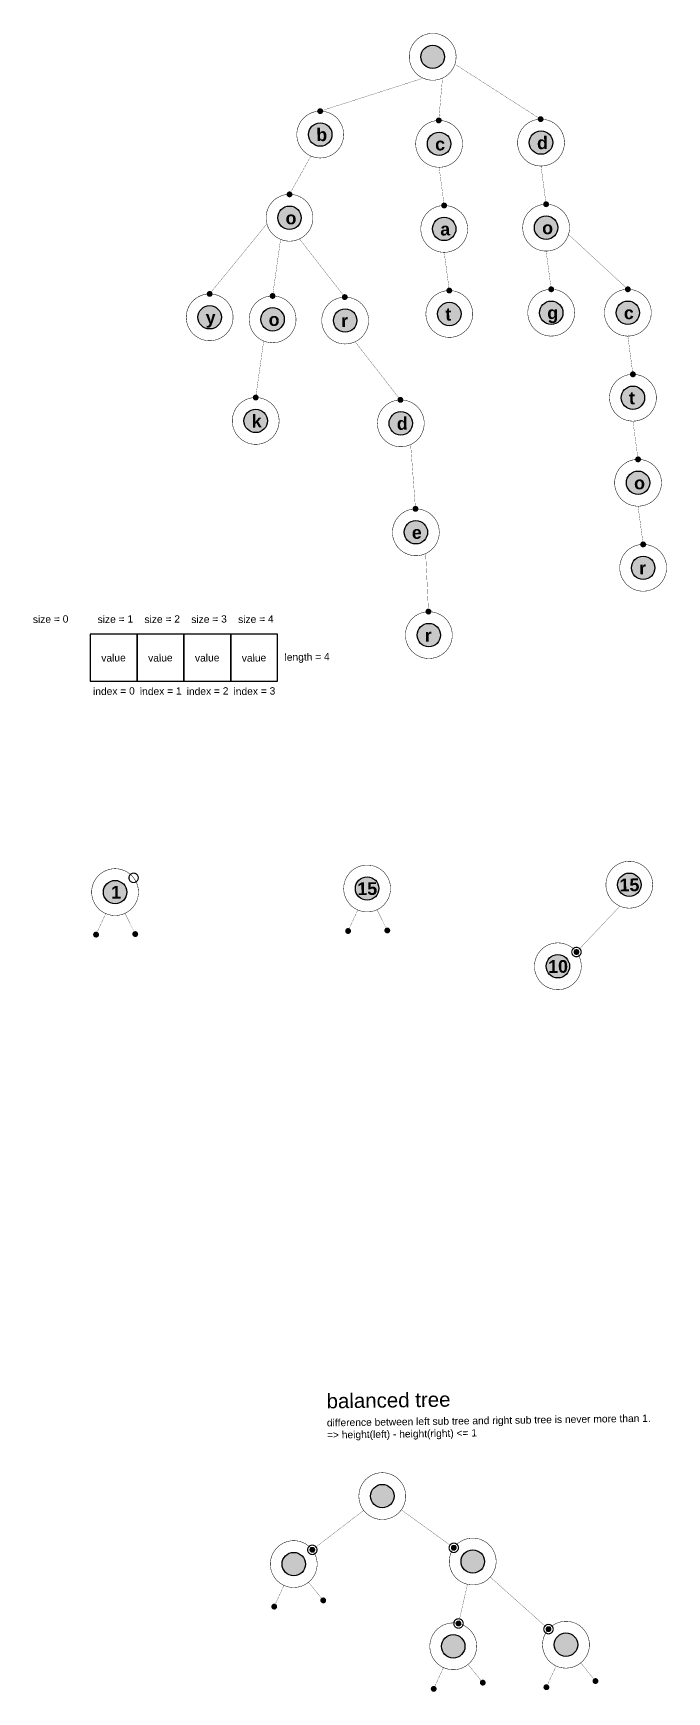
# Model space of a CAD drawing. Header units: millimetres. Extents: x -1100 to 21196, y 133430 to 144863.
# Drawn here: x 3944 to 5297, y 140574 to 144117 of the extents above; entities that cross this region are included whole.
import ezdxf

# ---------------------------------------------------------------- set-up
doc = ezdxf.new("R2010")
doc.units = ezdxf.units.MM
doc.linetypes.add('HIDDEN2', pattern=[4.7625, 3.175, -1.5875])
doc.styles.get("Standard").update_dxf_attribs({"font": 'arial.ttf'})

msp = doc.modelspace()

# ---------------------------------------------------------------- texts
at = {"color": 18, "true_color": 0x000000, "char_height": 27.228, "width": 42.338, "attachment_point": 1, "rotation": 0.8215}
for s, insert in [('{\\fArial|b1|i0|c0|p34;b}', (4548, 143913.9)), ('{\\fArial|b1|i0|c0|p34;d}', (5019.4, 143896.7)), ('{\\fArial|b1|i0|c0|p34;c}', (4801.8, 143894)), ('{\\fArial|b1|i0|c0|p34;o}', (4482.4, 143736.1)), ('{\\fArial|b1|i0|c0|p34;a}', (4812.7, 143712.3)), ('{\\fArial|b1|i0|c0|p34;o}', (5030.3, 143715)), ('{\\fArial|b1|i0|c0|p34;y}', (4311.9, 143523.5)), ('{\\fArial|b1|i0|c0|p34;o}', (4446.3, 143519.1)), ('{\\fArial|b1|i0|c0|p34;r}', (4601.2, 143516.6)), ('{\\fArial|b1|i0|c0|p34;t}', (4823.6, 143530.6)), ('{\\fArial|b1|i0|c0|p34;g}', (5041.2, 143533.4)), ('{\\fArial|b1|i0|c0|p34;c}', (5204.8, 143533.4)), ('{\\fArial|b1|i0|c0|p34;t}', (5215.7, 143351.7)), ('{\\fArial|b1|i0|c0|p34;k}', (4410.2, 143302.1)), ('{\\fArial|b1|i0|c0|p34;d}', (4720, 143297)), ('{\\fArial|b1|i0|c0|p34;o}', (5226.6, 143170)), ('{\\fArial|b1|i0|c0|p34;e}', (4752.1, 143064.2)), ('{\\fArial|b1|i0|c0|p34;r}', (5237.5, 142988.4)), ('{\\fArial|b1|i0|c0|p34;r}', (4779.8, 142844.6)), ('{\\fArial|b1|i0|c0|p34;15}', (4635.7, 142303.1)), ('{\\fArial|b1|i0|c0|p34;15}', (5195.6, 142311.1)), ('{\\fArial|b1|i0|c0|p34;1}', (4109.9, 142295.6)), ('{\\fArial|b1|i0|c0|p34;10}', (5043.1, 142136.9))]:
    msp.add_mtext(s, dxfattribs=dict(at, insert=insert))
at = {"attachment_point": 1, "rotation": 0.8215}
for s, width, heights, insert, char_height in [('size = 0', 174.309, [15.9], (3943, 142872.8), 15.63), ('size = 1', 174.309, [15.9], (4081.2, 142872.8), 15.63), ('size = 2', 174.309, [15.9], (4181.2, 142872.8), 15.63), ('size = 3', 174.309, [15.9], (4281.2, 142872.8), 15.63), ('size = 4', 174.309, [15.9], (4381.2, 142872.8), 15.63), ('value', 174.309, [15.9], (4089.1, 142790.3), 15.63), ('value', 174.309, [15.9], (4189.1, 142790.3), 15.63), ('value', 174.309, [15.9], (4289.1, 142790.3), 15.63), ('value', 174.309, [15.9], (4389.1, 142790.3), 15.63), ('length = 4', 174.309, [15.9], (4480.3, 142792), 15.63), ('index = 0', 174.309, [15.9], (4071.4, 142718.9), 15.63), ('index = 1', 174.309, [15.9], (4171.4, 142718.9), 15.63), ('index = 2', 174.309, [15.9], (4271.4, 142718.9), 15.63), ('index = 3', 174.309, [15.9], (4371.4, 142718.9), 15.63), ('balanced tree', 5923.799, [0], (4570, 141210.7), 31.253), ('difference between left sub tree and right sub tree is never more than 1. \\P=> height(left) - height(right) <= 1', 825.137, [0], (4570.7, 141156.6), 15.627)]:
    msp.add_mtext_dynamic_manual_height_columns(s, width=width, gutter_width=12.5, heights=heights, dxfattribs=dict(at, insert=insert, char_height=char_height))

# ---------------------------------------------------------------- blocks, each defined once
blk = doc.blocks.new('fgsdfg')
at = {"color": 152, "true_color": 0x2776bb, "const_width": 50}
for points in [[(200, 0, 1), (-200, 0)], [(200, 0, -1), (-200, 0)]]:
    blk.add_lwpolyline(points, format="xyb", dxfattribs=at)
blk = doc.blocks.new('tghfgh')
at = {"true_color": 0xf8991e}
h = blk.add_hatch(color=30, dxfattribs=at)
h.dxf.hatch_style = 1
h.paths.add_polyline_path([(-100, 0, 1), (100, 0, 1)])
at = {"color": 30, "true_color": 0xf8991e, "const_width": 50}
for points in [[(100, 0, 1), (-100, 0)], [(100, 0, -1), (-100, 0)]]:
    blk.add_lwpolyline(points, format="xyb", dxfattribs=at)

# ---------------------------------------------------------------- hatches: boundary and pattern name
at = {"true_color": 0xddb3d4}
h = msp.add_hatch(color=254, dxfattribs=at)
h.dxf.hatch_style = 1
h.paths.add_polyline_path([(4771.8, 144066.9, 1), (4821.9, 144066.9, 1)])
h = msp.add_hatch(color=254, dxfattribs=at)
h.dxf.hatch_style = 1
h.paths.add_polyline_path([(4771.8, 144066.9, 1), (4821.9, 144066.9, 1)])
h = msp.add_hatch(color=254, dxfattribs=at)
h.dxf.hatch_style = 1
h.paths.add_polyline_path([(4531.7, 143900.8, 1), (4581.7, 143900.8, 1)])
h = msp.add_hatch(color=254, dxfattribs=at)
h.dxf.hatch_style = 1
h.paths.add_polyline_path([(4531.7, 143900.8, 1), (4581.7, 143900.8, 1)])
h = msp.add_hatch(color=254, dxfattribs=at)
h.dxf.hatch_style = 1
h.paths.add_polyline_path([(4785.5, 143880.9, 1), (4835.5, 143880.9, 1)])
h = msp.add_hatch(color=254, dxfattribs=at)
h.dxf.hatch_style = 1
h.paths.add_polyline_path([(4785.5, 143880.9, 1), (4835.5, 143880.9, 1)])
h = msp.add_hatch(color=254, dxfattribs=at)
h.dxf.hatch_style = 1
h.paths.add_polyline_path([(5003.1, 143883.6, 1), (5053.1, 143883.6, 1)])
h = msp.add_hatch(color=254, dxfattribs=at)
h.dxf.hatch_style = 1
h.paths.add_polyline_path([(5003.1, 143883.6, 1), (5053.1, 143883.6, 1)])
h = msp.add_hatch(color=254, dxfattribs=at)
h.dxf.hatch_style = 1
h.paths.add_polyline_path([(4466.1, 143723, 1), (4516.1, 143723, 1)])
h = msp.add_hatch(color=254, dxfattribs=at)
h.dxf.hatch_style = 1
h.paths.add_polyline_path([(4466.1, 143723, 1), (4516.1, 143723, 1)])
h = msp.add_hatch(color=254, dxfattribs=at)
h.dxf.hatch_style = 1
h.paths.add_polyline_path([(4796.4, 143699.2, 1), (4846.4, 143699.2, 1)])
h = msp.add_hatch(color=254, dxfattribs=at)
h.dxf.hatch_style = 1
h.paths.add_polyline_path([(4796.4, 143699.2, 1), (4846.4, 143699.2, 1)])
h = msp.add_hatch(color=254, dxfattribs=at)
h.dxf.hatch_style = 1
h.paths.add_polyline_path([(5014, 143701.9, 1), (5064, 143701.9, 1)])
h = msp.add_hatch(color=254, dxfattribs=at)
h.dxf.hatch_style = 1
h.paths.add_polyline_path([(5014, 143701.9, 1), (5064, 143701.9, 1)])
h = msp.add_hatch(color=254, dxfattribs=at)
h.dxf.hatch_style = 1
h.paths.add_polyline_path([(5024.9, 143520.2, 1), (5074.9, 143520.2, 1)])
h = msp.add_hatch(color=254, dxfattribs=at)
h.dxf.hatch_style = 1
h.paths.add_polyline_path([(5024.9, 143520.2, 1), (5074.9, 143520.2, 1)])
h = msp.add_hatch(color=254, dxfattribs=at)
h.dxf.hatch_style = 1
h.paths.add_polyline_path([(5188.5, 143520.2, 1), (5238.5, 143520.2, 1)])
h = msp.add_hatch(color=254, dxfattribs=at)
h.dxf.hatch_style = 1
h.paths.add_polyline_path([(5188.5, 143520.2, 1), (5238.5, 143520.2, 1)])
h = msp.add_hatch(color=254, dxfattribs=at)
h.dxf.hatch_style = 1
h.paths.add_polyline_path([(4295.6, 143510.4, 1), (4345.6, 143510.4, 1)])
h = msp.add_hatch(color=254, dxfattribs=at)
h.dxf.hatch_style = 1
h.paths.add_polyline_path([(4295.6, 143510.4, 1), (4345.6, 143510.4, 1)])
h = msp.add_hatch(color=254, dxfattribs=at)
h.dxf.hatch_style = 1
h.paths.add_polyline_path([(4430, 143506, 1), (4480, 143506, 1)])
h = msp.add_hatch(color=254, dxfattribs=at)
h.dxf.hatch_style = 1
h.paths.add_polyline_path([(4430, 143506, 1), (4480, 143506, 1)])
h = msp.add_hatch(color=254, dxfattribs=at)
h.dxf.hatch_style = 1
h.paths.add_polyline_path([(4584.9, 143503.5, 1), (4634.9, 143503.5, 1)])
h = msp.add_hatch(color=254, dxfattribs=at)
h.dxf.hatch_style = 1
h.paths.add_polyline_path([(4584.9, 143503.5, 1), (4634.9, 143503.5, 1)])
h = msp.add_hatch(color=254, dxfattribs=at)
h.dxf.hatch_style = 1
h.paths.add_polyline_path([(4807.3, 143517.5, 1), (4857.3, 143517.5, 1)])
h = msp.add_hatch(color=254, dxfattribs=at)
h.dxf.hatch_style = 1
h.paths.add_polyline_path([(4807.3, 143517.5, 1), (4857.3, 143517.5, 1)])
h = msp.add_hatch(color=254, dxfattribs=at)
h.dxf.hatch_style = 1
h.paths.add_polyline_path([(5199.4, 143338.6, 1), (5249.4, 143338.6, 1)])
h = msp.add_hatch(color=254, dxfattribs=at)
h.dxf.hatch_style = 1
h.paths.add_polyline_path([(5199.4, 143338.6, 1), (5249.4, 143338.6, 1)])
h = msp.add_hatch(color=254, dxfattribs=at)
h.dxf.hatch_style = 1
h.paths.add_polyline_path([(4393.9, 143289, 1), (4443.9, 143289, 1)])
h = msp.add_hatch(color=254, dxfattribs=at)
h.dxf.hatch_style = 1
h.paths.add_polyline_path([(4393.9, 143289, 1), (4443.9, 143289, 1)])
h = msp.add_hatch(color=254, dxfattribs=at)
h.dxf.hatch_style = 1
h.paths.add_polyline_path([(4703.7, 143283.9, 1), (4753.7, 143283.9, 1)])
h = msp.add_hatch(color=254, dxfattribs=at)
h.dxf.hatch_style = 1
h.paths.add_polyline_path([(4703.7, 143283.9, 1), (4753.7, 143283.9, 1)])
h = msp.add_hatch(color=254, dxfattribs=at)
h.dxf.hatch_style = 1
h.paths.add_polyline_path([(5210.3, 143156.9, 1), (5260.3, 143156.9, 1)])
h = msp.add_hatch(color=254, dxfattribs=at)
h.dxf.hatch_style = 1
h.paths.add_polyline_path([(5210.3, 143156.9, 1), (5260.3, 143156.9, 1)])
h = msp.add_hatch(color=254, dxfattribs=at)
h.dxf.hatch_style = 1
h.paths.add_polyline_path([(4735.8, 143051.1, 1), (4785.9, 143051.1, 1)])
h = msp.add_hatch(color=254, dxfattribs=at)
h.dxf.hatch_style = 1
h.paths.add_polyline_path([(4735.8, 143051.1, 1), (4785.9, 143051.1, 1)])
h = msp.add_hatch(color=254, dxfattribs=at)
h.dxf.hatch_style = 1
h.paths.add_polyline_path([(5221.2, 142975.2, 1), (5271.2, 142975.2, 1)])
h = msp.add_hatch(color=254, dxfattribs=at)
h.dxf.hatch_style = 1
h.paths.add_polyline_path([(5221.2, 142975.2, 1), (5271.2, 142975.2, 1)])
h = msp.add_hatch(color=254, dxfattribs=at)
h.dxf.hatch_style = 1
h.paths.add_polyline_path([(4763.6, 142831.5, 1), (4813.6, 142831.5, 1)])
h = msp.add_hatch(color=254, dxfattribs=at)
h.dxf.hatch_style = 1
h.paths.add_polyline_path([(4763.6, 142831.5, 1), (4813.6, 142831.5, 1)])
h = msp.add_hatch(color=254, dxfattribs=at)
h.dxf.hatch_style = 1
h.paths.add_polyline_path([(4093.6, 142282.4, 1), (4143.6, 142282.4, 1)])
h = msp.add_hatch(color=254, dxfattribs=at)
h.dxf.hatch_style = 1
h.paths.add_polyline_path([(4093.6, 142282.4, 1), (4143.6, 142282.4, 1)])
h = msp.add_hatch(color=254, dxfattribs=at)
h.dxf.hatch_style = 1
h.paths.add_polyline_path([(4631.7, 142290.2, 1), (4681.8, 142290.2, 1)])
h = msp.add_hatch(color=254, dxfattribs=at)
h.dxf.hatch_style = 1
h.paths.add_polyline_path([(4631.7, 142290.2, 1), (4681.8, 142290.2, 1)])
h = msp.add_hatch(color=254, dxfattribs=at)
h.dxf.hatch_style = 1
h.paths.add_polyline_path([(5191.7, 142298.2, 1), (5241.7, 142298.2, 1)])
h = msp.add_hatch(color=254, dxfattribs=at)
h.dxf.hatch_style = 1
h.paths.add_polyline_path([(5191.7, 142298.2, 1), (5241.7, 142298.2, 1)])
h = msp.add_hatch(color=254, dxfattribs=at)
h.dxf.hatch_style = 1
h.paths.add_polyline_path([(5039.1, 142124, 1), (5089.2, 142124, 1)])
h = msp.add_hatch(color=254, dxfattribs=at)
h.dxf.hatch_style = 1
h.paths.add_polyline_path([(5039.1, 142124, 1), (5089.2, 142124, 1)])
h = msp.add_hatch(color=254, dxfattribs=at)
h.dxf.hatch_style = 1
h.paths.add_polyline_path([(4664.1, 140992.1, 1), (4714.2, 140992.1, 1)])
h = msp.add_hatch(color=254, dxfattribs=at)
h.dxf.hatch_style = 1
h.paths.add_polyline_path([(4664.1, 140992.1, 1), (4714.2, 140992.1, 1)])
h = msp.add_hatch(color=254, dxfattribs=at)
h.dxf.hatch_style = 1
h.paths.add_polyline_path([(4475.1, 140846.9, 1), (4525.1, 140846.9, 1)])
h = msp.add_hatch(color=254, dxfattribs=at)
h.dxf.hatch_style = 1
h.paths.add_polyline_path([(4857.3, 140852.4, 1), (4907.3, 140852.4, 1)])
h = msp.add_hatch(color=254, dxfattribs=at)
h.dxf.hatch_style = 1
h.paths.add_polyline_path([(4815.7, 140671.2, 1), (4865.7, 140671.2, 1)])
h = msp.add_hatch(color=254, dxfattribs=at)
h.dxf.hatch_style = 1
h.paths.add_polyline_path([(5056.4, 140674.7, 1), (5106.4, 140674.7, 1)])

# ---------------------------------------------------------------- linework, layer by layer
for points in [[(4746.8, 144066.2, 1, 1, -1), (4846.8, 144067.6, 1, 1, 1)], [(4746.8, 144066.2, 1, 1, 1), (4846.8, 144067.6, 1, 1, -1)], [(4506.7, 143900.1, 1, 1, -1), (4606.7, 143901.5, 1, 1, 1)], [(4978.1, 143882.9, 1, 1, -1), (5078.1, 143884.3, 1, 1, 1)], [(4506.7, 143900.1, 1, 1, 1), (4606.7, 143901.5, 1, 1, -1)], [(4760.5, 143880.2, 1, 1, -1), (4860.5, 143881.6, 1, 1, 1)], [(4760.5, 143880.2, 1, 1, 1), (4860.5, 143881.6, 1, 1, -1)], [(4978.1, 143882.9, 1, 1, 1), (5078.1, 143884.3, 1, 1, -1)], [(4441.1, 143722.3, 1, 1, -1), (4541.1, 143723.8, 1, 1, 1)], [(4441.1, 143722.3, 1, 1, 1), (4541.1, 143723.8, 1, 1, -1)], [(4771.4, 143698.5, 1, 1, -1), (4871.4, 143699.9, 1, 1, 1)], [(4989, 143701.2, 1, 1, -1), (5089, 143702.6, 1, 1, 1)], [(4771.4, 143698.5, 1, 1, 1), (4871.4, 143699.9, 1, 1, -1)], [(4989, 143701.2, 1, 1, 1), (5089, 143702.6, 1, 1, -1)], [(4270.6, 143509.7, 1, 1, -1), (4370.6, 143511.1, 1, 1, 1)], [(4405, 143505.3, 1, 1, -1), (4505, 143506.7, 1, 1, 1)], [(4559.9, 143502.7, 1, 1, -1), (4659.9, 143504.2, 1, 1, 1)], [(4782.3, 143516.8, 1, 1, -1), (4882.3, 143518.3, 1, 1, 1)], [(4999.9, 143519.5, 1, 1, -1), (5099.9, 143521, 1, 1, 1)], [(5163.5, 143519.5, 1, 1, -1), (5263.5, 143521, 1, 1, 1)], [(4270.6, 143509.7, 1, 1, 1), (4370.6, 143511.1, 1, 1, -1)], [(4782.3, 143516.8, 1, 1, 1), (4882.3, 143518.3, 1, 1, -1)], [(4999.9, 143519.5, 1, 1, 1), (5099.9, 143521, 1, 1, -1)], [(5163.5, 143519.5, 1, 1, 1), (5263.5, 143521, 1, 1, -1)], [(4405, 143505.3, 1, 1, 1), (4505, 143506.7, 1, 1, -1)], [(4559.9, 143502.7, 1, 1, 1), (4659.9, 143504.2, 1, 1, -1)], [(5174.4, 143337.9, 1, 1, -1), (5274.4, 143339.3, 1, 1, 1)], [(4368.9, 143288.3, 1, 1, -1), (4468.9, 143289.7, 1, 1, 1)], [(4678.7, 143283.2, 1, 1, -1), (4778.7, 143284.6, 1, 1, 1)], [(5174.4, 143337.9, 1, 1, 1), (5274.4, 143339.3, 1, 1, -1)], [(4368.9, 143288.3, 1, 1, 1), (4468.9, 143289.7, 1, 1, -1)], [(4678.7, 143283.2, 1, 1, 1), (4778.7, 143284.6, 1, 1, -1)], [(5185.3, 143156.2, 1, 1, -1), (5285.3, 143157.6, 1, 1, 1)], [(5185.3, 143156.2, 1, 1, 1), (5285.3, 143157.6, 1, 1, -1)], [(4710.9, 143050.4, 1, 1, -1), (4810.9, 143051.8, 1, 1, 1)], [(4710.9, 143050.4, 1, 1, 1), (4810.9, 143051.8, 1, 1, -1)], [(5196.2, 142974.5, 1, 1, -1), (5296.2, 142976, 1, 1, 1)], [(5196.2, 142974.5, 1, 1, 1), (5296.2, 142976, 1, 1, -1)], [(4738.6, 142830.8, 1, 1, -1), (4838.6, 142832.2, 1, 1, 1)], [(4738.6, 142830.8, 1, 1, 1), (4838.6, 142832.2, 1, 1, -1)], [(4606.8, 142289.4, 1, 1, -1), (4706.8, 142290.9, 1, 1, 1)], [(5166.7, 142297.5, 1, 1, -1), (5266.7, 142298.9, 1, 1, 1)], [(4068.6, 142281.7, 1, 1, -1), (4168.6, 142283.2, 1, 1, 1)], [(4068.6, 142281.7, 1, 1, 1), (4168.6, 142283.2, 1, 1, -1)], [(4606.8, 142289.4, 1, 1, 1), (4706.8, 142290.9, 1, 1, -1)], [(5166.7, 142297.5, 1, 1, 1), (5266.7, 142298.9, 1, 1, -1)], [(5014.1, 142123.2, 1, 1, -1), (5114.1, 142124.7, 1, 1, 1)], [(5014.1, 142123.2, 1, 1, 1), (5114.1, 142124.7, 1, 1, -1)], [(4639.2, 140991.4, 1, 1, -1), (4739.2, 140992.8, 1, 1, 1)], [(4639.2, 140991.4, 1, 1, 1), (4739.2, 140992.8, 1, 1, -1)]]:
    msp.add_lwpolyline(points, format="xyseb", close=True)
at = {"color": 51, "ltscale": 50, "true_color": 0xf7f281, "const_width": 0.5}
for points in [[(4844.3, 144051.1), (5027.3, 143933.7)], [(4777.2, 144021.5), (4556.7, 143950.8)], [(4817.8, 144022), (4809.7, 143931)], [(4537, 143855.4), (4491.1, 143773)], [(4810.5, 143830.9), (4821.4, 143749.2)], [(5028.1, 143833.6), (5039, 143751.9)], [(4442.8, 143710.1), (4320.6, 143560.4)], [(5086.8, 143687.3), (5213.5, 143570.2)], [(4472.1, 143677.6), (4455, 143556)], [(4512.1, 143678.2), (4609.1, 143553.6)], [(4821.4, 143649.2), (4832.3, 143567.5)], [(5039, 143651.9), (5049.9, 143570.2)], [(4436, 143460.6), (4418.9, 143339)], [(4630.9, 143458.6), (4727.9, 143334)], [(5213.5, 143470.2), (5224.4, 143388.6)], [(5224.4, 143288.6), (5235.3, 143206.9)], [(4749.7, 143239.1), (4760.1, 143101.2)], [(5235.3, 143106.9), (5246.2, 143025.2)], [(4781.8, 143006.3), (4787.8, 142881.7)]]:
    msp.add_lwpolyline(points, dxfattribs=at)
for points in [[(4065.7, 142733.2), (4165.7, 142733.2), (4165.7, 142833.2), (4065.7, 142833.2)], [(4165.7, 142733.2), (4265.7, 142733.2), (4265.7, 142833.2), (4165.7, 142833.2)], [(4265.7, 142733.2), (4365.7, 142733.2), (4365.7, 142833.2), (4265.7, 142833.2)], [(4365.7, 142733.2), (4465.7, 142733.2), (4465.7, 142833.2), (4365.7, 142833.2)]]:
    msp.add_lwpolyline(points, close=True)
at = {"color": 51, "linetype": 'HIDDEN2', "ltscale": 50, "true_color": 0xf7f281, "const_width": 0.5}
for points in [[(4098.9, 142237), (4078, 142191.6)], [(4139.6, 142237.6), (4161.7, 142192.8)], [(4637.1, 142244.7), (4616.2, 142199.3)], [(4677.7, 142245.3), (4699.9, 142200.5)], [(4479.2, 140801.5), (4458.4, 140756)], [(4531.6, 140808.1), (4563.1, 140769.3)], [(4819.9, 140625.8), (4799, 140580.3)], [(4872.3, 140632.4), (4903.8, 140593.6)], [(5060.5, 140629.2), (5039.6, 140583.8)], [(5112.9, 140635.8), (5144.4, 140597)]]:
    msp.add_lwpolyline(points, dxfattribs=at)
at = {"color": 51, "true_color": 0xf7f281, "const_width": 0.5}
for points in [[(5197, 142252.8), (5103.8, 142154.4)], [(4649.5, 140961.6), (4539.8, 140877.4)], [(4729.7, 140962.8), (4841.8, 140881.7)], [(4919.6, 140819.1), (5044.1, 140708)], [(4871.1, 140803.6), (4851.9, 140720)]]:
    msp.add_lwpolyline(points, dxfattribs=at)
at = {"const_width": 1}
for points in [[(4550.1, 140847.6, 1), (4450.1, 140846.2)], [(4832.3, 140851.7, -1), (4932.3, 140853.1)], [(4832.3, 140851.7, 1), (4932.3, 140853.1)], [(4550.1, 140847.6, -1), (4450.1, 140846.2)], [(4790.7, 140670.5, -1), (4890.7, 140671.9)], [(5031.4, 140673.9, -1), (5131.4, 140675.4)], [(5031.4, 140673.9, 1), (5131.4, 140675.4)], [(4790.7, 140670.5, 1), (4890.7, 140671.9)]]:
    msp.add_lwpolyline(points, format="xyb", dxfattribs=at)
at = {"color": 254, "true_color": 0xddb3d4}
for centre in [(4796.8, 144066.9), (4796.8, 144066.9), (4556.7, 143900.8), (4556.7, 143900.8), (4810.5, 143880.9), (4810.5, 143880.9), (5028.1, 143883.6), (5028.1, 143883.6), (4491.1, 143723), (4491.1, 143723), (4821.4, 143699.2), (4821.4, 143699.2), (5039, 143701.9), (5039, 143701.9), (5049.9, 143520.2), (5049.9, 143520.2), (5213.5, 143520.2), (5213.5, 143520.2), (4320.6, 143510.4), (4320.6, 143510.4), (4455, 143506), (4455, 143506), (4609.9, 143503.5), (4609.9, 143503.5), (4832.3, 143517.5), (4832.3, 143517.5), (5224.4, 143338.6), (5224.4, 143338.6), (4418.9, 143289), (4418.9, 143289), (4728.7, 143283.9), (4728.7, 143283.9), (5235.3, 143156.9), (5235.3, 143156.9), (4760.9, 143051.1), (4760.9, 143051.1), (5246.2, 142975.2), (5246.2, 142975.2), (4788.6, 142831.5), (4788.6, 142831.5), (4118.6, 142282.4), (4118.6, 142282.4), (4656.8, 142290.2), (4656.8, 142290.2), (5216.7, 142298.2), (5216.7, 142298.2), (5064.1, 142124), (5064.1, 142124), (4689.2, 140992.1), (4689.2, 140992.1), (4500.1, 140846.9), (4882.3, 140852.4), (4840.7, 140671.2), (5081.4, 140674.7)]:
    msp.add_circle(centre, 25, dxfattribs=at)

# ---------------------------------------------------------------- block references
for p, xscale, yscale, zscale, rotation in [((4556.7, 143950.8), -0.05000514043477499, 0.050005140434775, 0.050005140434775, 0.8215499083344914), ((4809.7, 143931), 0.05000514043477499, 0.05000514043477499, 0.05000514043477499, 0.8215499083344672), ((5027.3, 143933.7), 0.05000514043477499, 0.05000514043477499, 0.05000514043477499, 0.8215499083344672), ((4491.1, 143773), -0.05000514043477499, 0.050005140434775, 0.050005140434775, 0.8215499083344914), ((4821.4, 143749.2), -0.05000514043477499, 0.050005140434775, 0.050005140434775, 0.8215499083344914), ((5039, 143751.9), -0.05000514043477499, 0.050005140434775, 0.050005140434775, 0.8215499083344914), ((4320.6, 143560.4), -0.05000514043477499, 0.050005140434775, 0.050005140434775, 0.8215499083344914), ((4455, 143556), -0.05000514043477499, 0.050005140434775, 0.050005140434775, 0.8215499083344914), ((4609.1, 143553.6), 0.05000514043477499, 0.05000514043477499, 0.05000514043477499, 0.8215499083344672), ((4832.3, 143567.5), -0.05000514043477499, 0.050005140434775, 0.050005140434775, 0.8215499083344914), ((5049.9, 143570.2), -0.05000514043477499, 0.050005140434775, 0.050005140434775, 0.8215499083344914), ((5213.5, 143570.2), -0.05000514043477499, 0.050005140434775, 0.050005140434775, 0.8215499083344914), ((5224.4, 143388.6), -0.05000514043477499, 0.050005140434775, 0.050005140434775, 0.8215499083344914), ((4418.9, 143339), -0.05000514043477499, 0.050005140434775, 0.050005140434775, 0.8215499083344914), ((4727.9, 143334), 0.05000514043477499, 0.05000514043477499, 0.05000514043477499, 0.8215499083344672), ((5235.3, 143206.9), -0.05000514043477499, 0.050005140434775, 0.050005140434775, 0.8215499083344914), ((4760.1, 143101.2), 0.05000514043477499, 0.05000514043477499, 0.05000514043477499, 0.8215499083344672), ((5246.2, 143025.2), -0.05000514043477499, 0.050005140434775, 0.050005140434775, 0.8215499083344914), ((4787.8, 142881.7), 0.05000514043477499, 0.05000514043477499, 0.05000514043477499, 0.8215499083344672), ((4078, 142191.6), -0.05000514043477499, 0.050005140434775, 0.050005140434775, 0.8215499083344914), ((4161.7, 142192.8), 0.05000514043477499, 0.05000514043477499, 0.05000514043477499, 0.8215499083344672), ((4616.2, 142199.3), -0.05000514043477499, 0.050005140434775, 0.050005140434775, 0.8215499083344914), ((4699.9, 142200.5), 0.05000514043477499, 0.05000514043477499, 0.05000514043477499, 0.8215499083344672), ((5103.8, 142154.4), -0.05000514043477499, 0.050005140434775, 0.050005140434775, 0.8215499083344914), ((4841.8, 140881.7), -0.05000514043477499, 0.050005140434775, 0.050005140434775, 0.8215499083344914), ((4539.8, 140877.4), 0.05000514043477499, 0.05000514043477499, 0.05000514043477499, 0.8215499083344672), ((4458.4, 140756), -0.05000514043477499, 0.050005140434775, 0.050005140434775, 0.8215499083344914), ((4563.1, 140769.3), -0.05000514043477499, 0.050005140434775, 0.050005140434775, 0.8215499083344914), ((4851.9, 140720), -0.05000514043477499, 0.050005140434775, 0.050005140434775, 0.8215499083344914), ((5044.1, 140708), -0.05000514043477499, 0.050005140434775, 0.050005140434775, 0.8215499083344914), ((5144.4, 140597), -0.05000514043477499, 0.050005140434775, 0.050005140434775, 0.8215499083344914), ((4799, 140580.3), -0.05000514043477499, 0.050005140434775, 0.050005140434775, 0.8215499083344914), ((4903.8, 140593.6), -0.05000514043477499, 0.050005140434775, 0.050005140434775, 0.8215499083344914), ((5039.6, 140583.8), -0.05000514043477499, 0.050005140434775, 0.050005140434775, 0.8215499083344914)]:
    msp.add_blockref('tghfgh', p, dxfattribs=dict(xscale=xscale, yscale=yscale, zscale=zscale, rotation=rotation))
at = {"color": 30, "true_color": 0xf8991e}
for p, xscale, yscale, zscale, rotation in [((4158.2, 142312.9), 0.05000514043477499, 0.05000514043477499, 0.05000514043477499, 0.8215499083344672), ((5103.8, 142154.4), 0.05000514043477499, 0.05000514043477499, 0.05000514043477499, 0.8215499083344672), ((4539.8, 140877.4), 0.05000514043477499, 0.05000514043477499, 0.05000514043477499, 0.8215499083344672), ((4841.8, 140881.7), -0.05000514043477499, 0.050005140434775, 0.050005140434775, 0.8215499083344914), ((4851.9, 140720), -0.05000514043477499, 0.050005140434775, 0.050005140434775, 0.8215499083344914), ((5044.1, 140708), -0.05000514043477499, 0.050005140434775, 0.050005140434775, 0.8215499083344914)]:
    msp.add_blockref('fgsdfg', p, dxfattribs=dict(at, xscale=xscale, yscale=yscale, zscale=zscale, rotation=rotation))

msp.set_redraw_order([(e.dxf.handle, doc.entitydb.next_handle()) for e in msp.query("TEXT MTEXT ATTDEF DIMENSION ARC_DIMENSION")])  # texts and dimensions are drawn at this point

doc.saveas('drawing.dxf')
